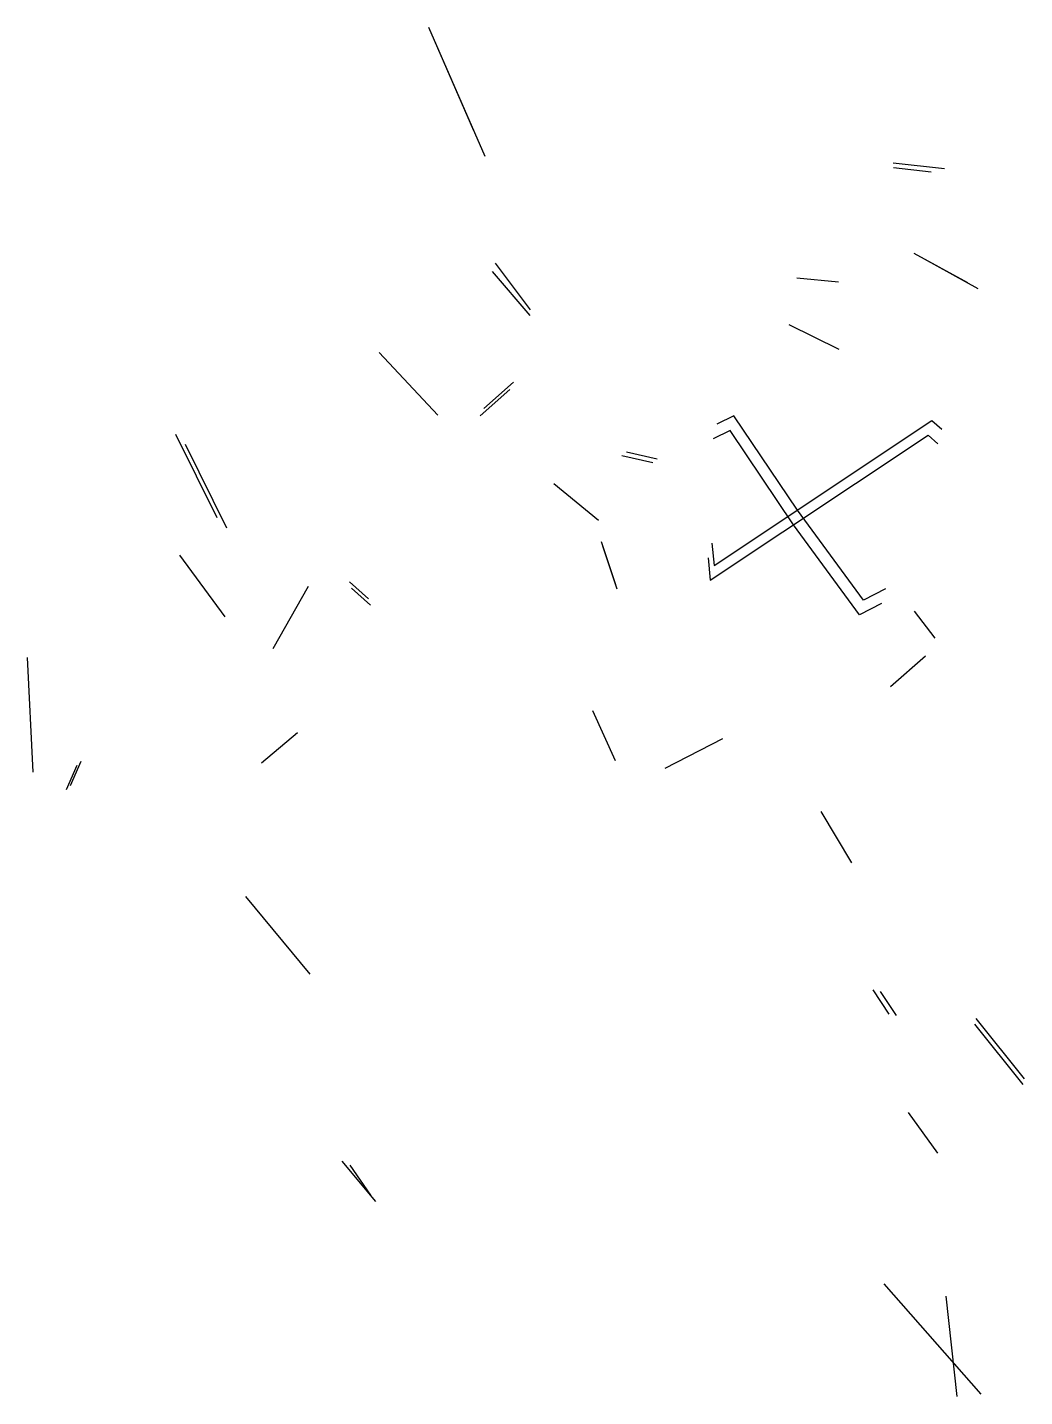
# Model space of a CAD drawing. Header units: metres. Extents: x 4462695 to 4462796, y 5794005 to 5794153.
# Drawn here: x 4462732.61 to 4462747.71, y 5794030.29 to 5794051.01 of the extents above; entities that cross this region are included whole.
import ezdxf

# ---------------------------------------------------------------- set-up
doc = ezdxf.new("R2010")
doc.units = ezdxf.units.M
doc.layers.add('Profile', color=5, linetype='Continuous')

msp = doc.modelspace()

# ---------------------------------------------------------------- linework, layer by layer
at = {"layer": 'Profile'}
for points in [[(4462739.374, 5794049.442, 52.402), (4462738.689, 5794051.006, 52.371)], [(4462739.544, 5794049.054, 52.402), (4462738.689, 5794051.006, 52.371)], [(4462746.493, 5794048.866, 52.44), (4462745.716, 5794048.952, 52.448)], [(4462746.292, 5794048.816, 52.44), (4462745.722, 5794048.879, 52.448)], [(4462739.696, 5794047.439, 52.414), (4462740.223, 5794046.733, 52.432)], [(4462746.847, 5794047.14, 52.472), (4462746.035, 5794047.586, 52.491)], [(4462747.006, 5794047.051, 52.472), (4462746.194, 5794047.497, 52.491)], [(4462739.648, 5794047.31, 52.414), (4462740.219, 5794046.648, 52.432)], [(4462744.89, 5794047.151, 52.485), (4462744.26, 5794047.209, 52.458)], [(4462744.89, 5794047.151, 52.485), (4462744.26, 5794047.209, 52.458)], [(4462744.9, 5794046.134, 52.455), (4462744.144, 5794046.507, 52.483)], [(4462744.9, 5794046.134, 52.455), (4462744.144, 5794046.507, 52.483)], [(4462738.826, 5794045.138, 52.397), (4462737.939, 5794046.087, 52.381)], [(4462738.826, 5794045.138, 52.397), (4462737.939, 5794046.087, 52.381)], [(4462739.974, 5794045.635, 52.376), (4462739.522, 5794045.24, 52.374)], [(4462739.918, 5794045.524, 52.376), (4462739.466, 5794045.13, 52.374)], [(4462745.6, 5794042.51, 52.465), (4462745.267, 5794042.339, 52.473), (4462744.269, 5794043.702, 52.461), (4462743.309, 5794045.127, 52.439), (4462743.052, 5794045.002, 52.418)], [(4462742.974, 5794043.201, 52.475), (4462743.008, 5794042.863, 52.464), (4462746.306, 5794045.058, 52.499), (4462746.454, 5794044.926, 52.468)], [(4462735.485, 5794043.582, 52.467), (4462734.861, 5794044.844, 52.445)], [(4462742.916, 5794042.979, 52.475), (4462742.95, 5794042.641, 52.464), (4462746.248, 5794044.836, 52.499), (4462746.395, 5794044.704, 52.468)], [(4462745.542, 5794042.288, 52.465), (4462745.208, 5794042.117, 52.473), (4462744.21, 5794043.48, 52.461), (4462743.251, 5794044.905, 52.439), (4462742.993, 5794044.78, 52.418)], [(4462735.631, 5794043.43, 52.467), (4462735.007, 5794044.692, 52.445)], [(4462742.081, 5794044.415, 52.446), (4462741.614, 5794044.522, 52.438)], [(4462742.148, 5794044.47, 52.446), (4462741.681, 5794044.576, 52.438)], [(4462741.258, 5794043.544, 52.413), (4462740.583, 5794044.098, 52.449)], [(4462741.258, 5794043.544, 52.413), (4462740.583, 5794044.098, 52.449)], [(4462741.52, 5794042.569, 52.405), (4462741.304, 5794043.22, 52.402)], [(4462741.539, 5794042.505, 52.405), (4462741.323, 5794043.156, 52.402)], [(4462735.606, 5794042.086, 52.44), (4462734.921, 5794043.017, 52.445)], [(4462735.606, 5794042.086, 52.44), (4462734.921, 5794043.017, 52.445)], [(4462736.334, 5794041.606, 52.439), (4462736.87, 5794042.548, 52.413)], [(4462736.334, 5794041.606, 52.439), (4462736.87, 5794042.548, 52.413)], [(4462737.778, 5794042.359, 52.397), (4462737.49, 5794042.617, 52.39)], [(4462737.809, 5794042.264, 52.397), (4462737.521, 5794042.522, 52.39)], [(4462746.354, 5794041.763, 52.444), (4462746.042, 5794042.174, 52.447)], [(4462746.354, 5794041.763, 52.444), (4462746.042, 5794042.174, 52.447)], [(4462732.704, 5794039.738, 52.545), (4462732.615, 5794041.469, 52.512)], [(4462732.704, 5794039.738, 52.545), (4462732.615, 5794041.469, 52.512)], [(4462746.21, 5794041.491, 52.435), (4462745.68, 5794041.029, 52.457)], [(4462746.21, 5794041.491, 52.435), (4462745.68, 5794041.029, 52.457)], [(4462741.17, 5794040.67, 52.411), (4462741.51, 5794039.911, 52.442)], [(4462741.17, 5794040.67, 52.411), (4462741.51, 5794039.911, 52.442)], [(4462736.702, 5794040.331, 52.39), (4462736.158, 5794039.871, 52.414)], [(4462736.702, 5794040.331, 52.39), (4462736.158, 5794039.871, 52.414)], [(4462743.133, 5794040.238, 52.439), (4462742.263, 5794039.792, 52.418)], [(4462743.133, 5794040.238, 52.439), (4462742.263, 5794039.792, 52.418)], [(4462733.207, 5794039.474, 52.525), (4462733.367, 5794039.842, 52.486)], [(4462733.267, 5794039.534, 52.525), (4462733.427, 5794039.902, 52.486)], [(4462745.091, 5794038.366, 52.467), (4462744.63, 5794039.142, 52.474)], [(4462745.091, 5794038.366, 52.467), (4462744.63, 5794039.142, 52.474)], [(4462736.897, 5794036.678, 52.431), (4462735.922, 5794037.852, 52.437)], [(4462736.897, 5794036.678, 52.431), (4462735.922, 5794037.852, 52.437)], [(4462745.656, 5794036.074, 52.422), (4462745.416, 5794036.44, 52.408)], [(4462745.768, 5794036.051, 52.422), (4462745.529, 5794036.416, 52.408)], [(4462747.708, 5794035.094, 52.494), (4462746.974, 5794036.009, 52.474)], [(4462747.688, 5794035.01, 52.494), (4462746.954, 5794035.924, 52.474)], [(4462746.393, 5794033.969, 52.521), (4462745.952, 5794034.585, 52.496)], [(4462746.393, 5794033.969, 52.521), (4462745.952, 5794034.585, 52.496)], [(4462737.89, 5794033.241, 52.501), (4462737.381, 5794033.849, 52.505)], [(4462737.815, 5794033.337, 52.501), (4462737.502, 5794033.79, 52.505)], [(4462745.579, 5794031.991, 52.481), (4462747.046, 5794030.325, 52.491)], [(4462746.515, 5794031.807, 52.481), (4462746.68, 5794030.286, 52.491)]]:
    msp.add_polyline3d(points, dxfattribs=at)

doc.saveas('drawing.dxf')
